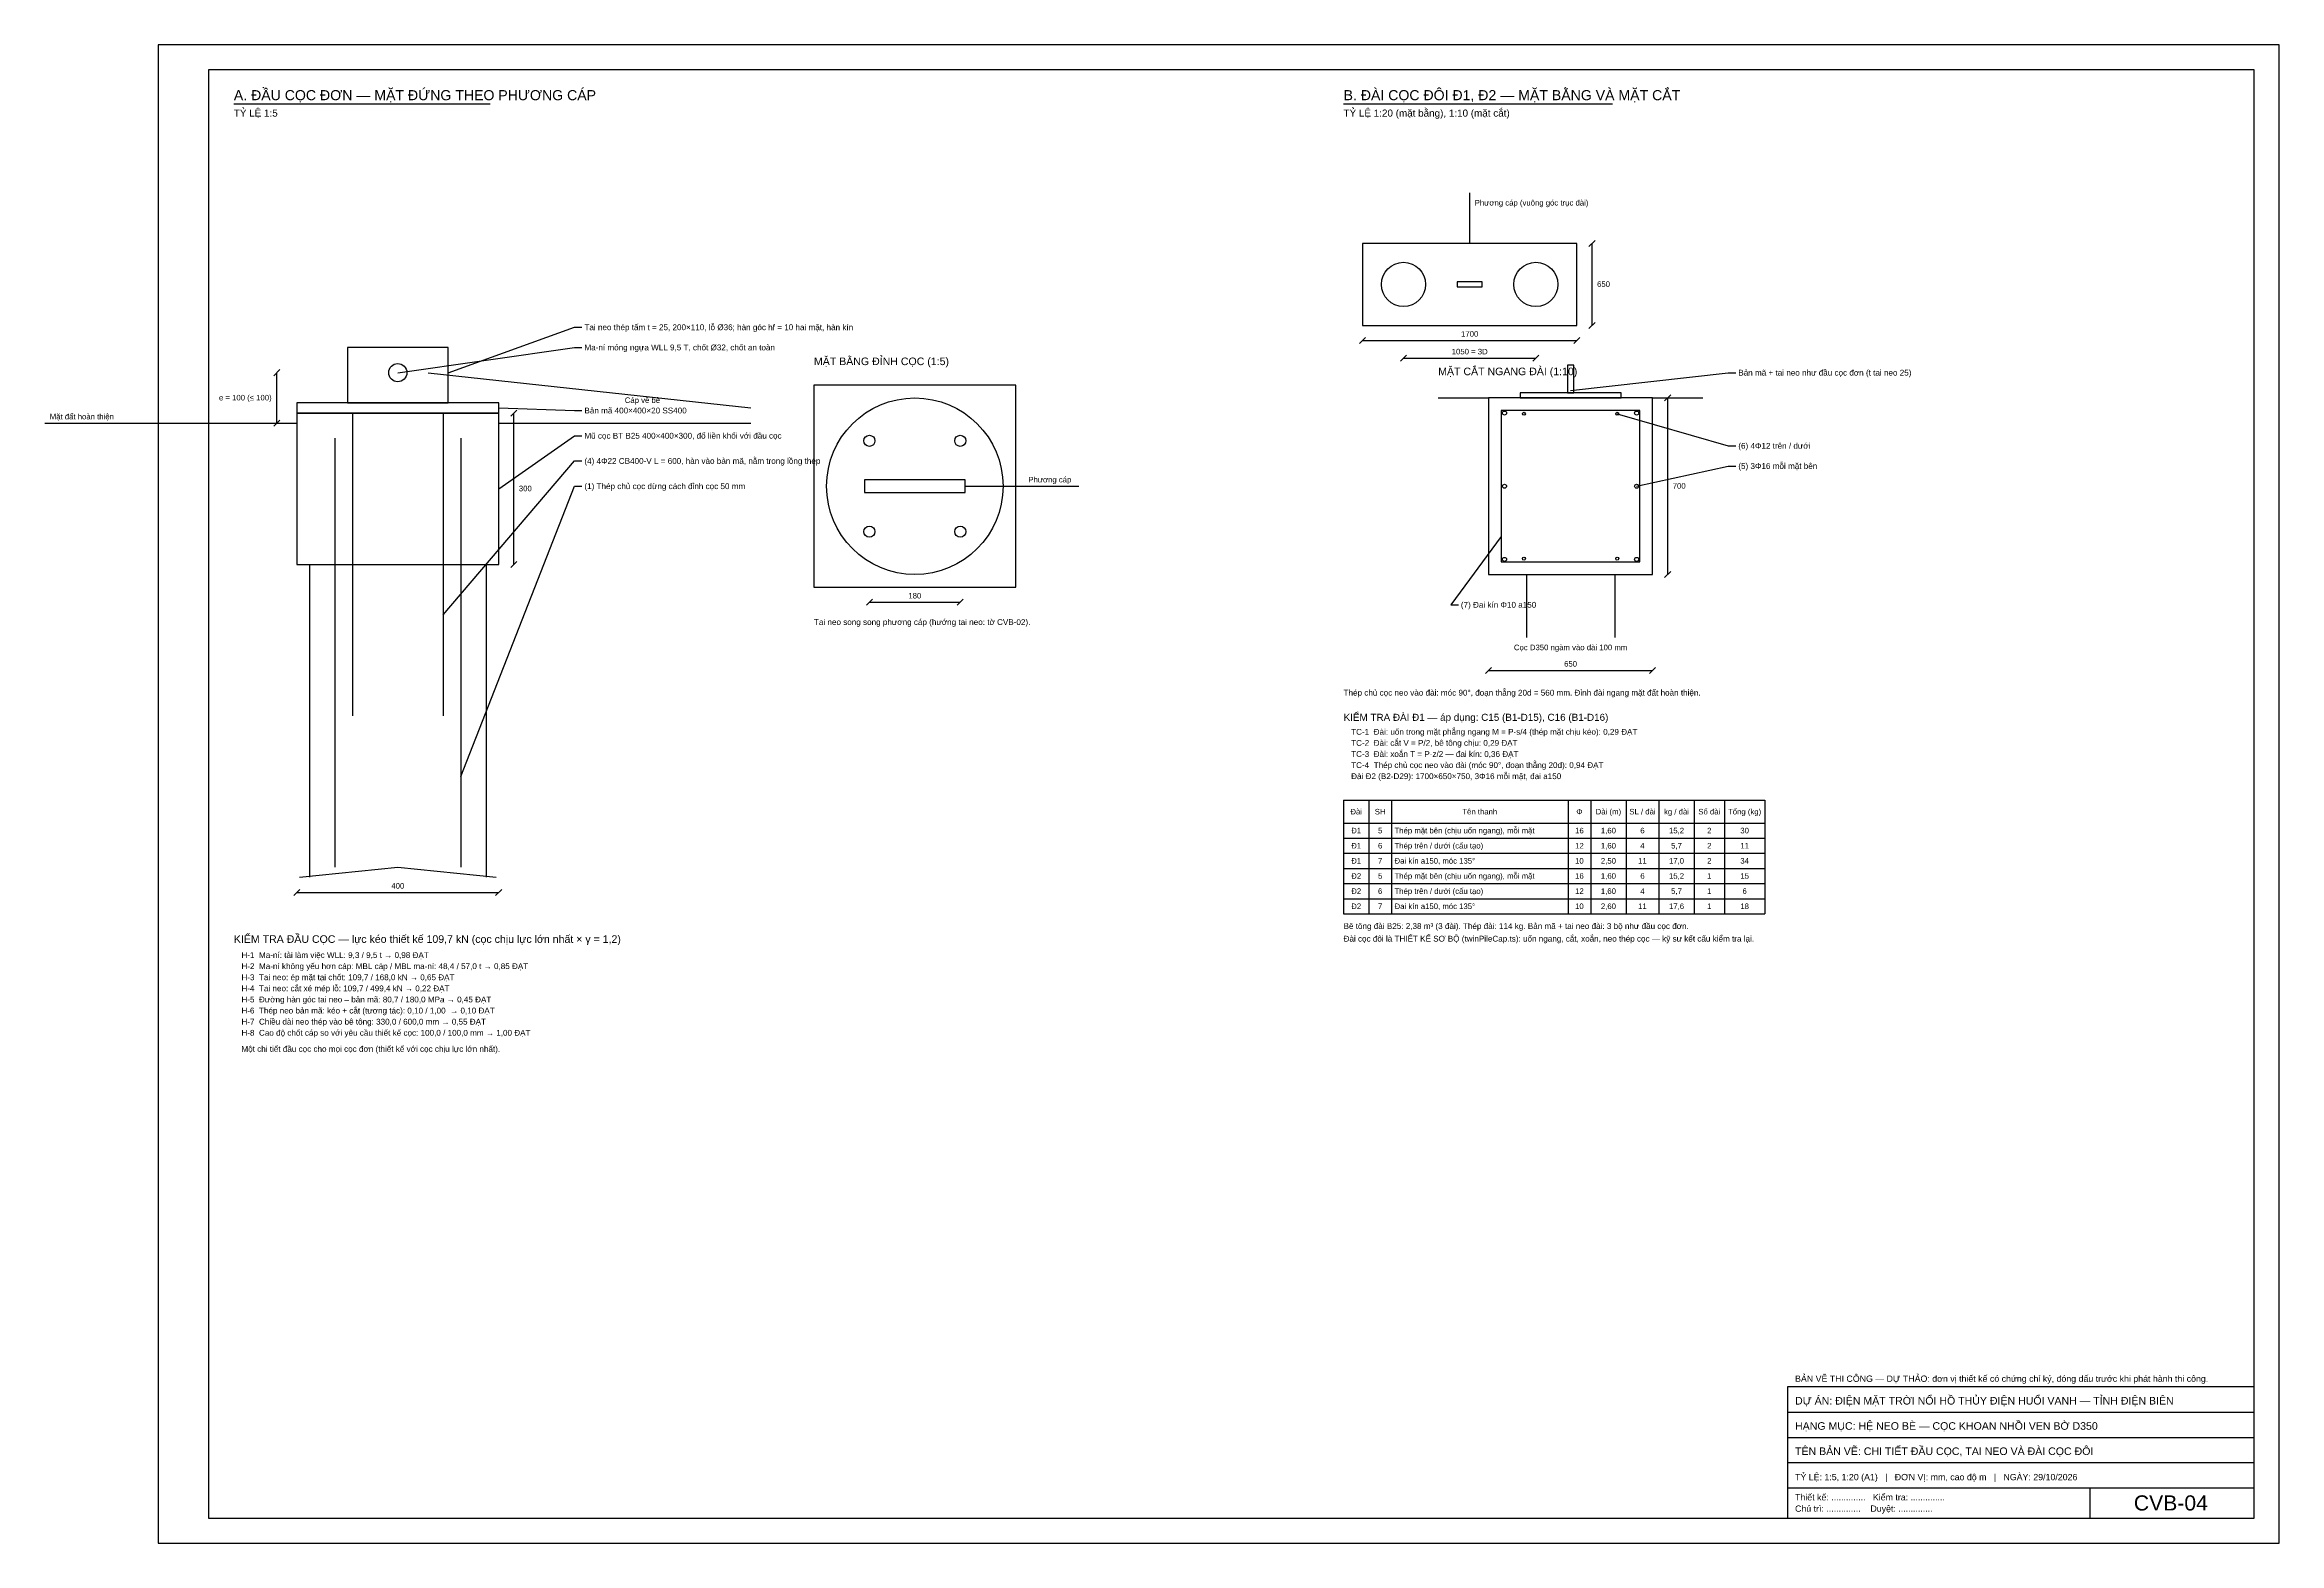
# Model space of a CAD drawing. Header units: millimetres. Extents: x 0 to 4445, y 0 to 594.
# Drawn here: x 2658 to 3544, y 0 to 594 of the extents above; entities that cross this region are included whole.
import ezdxf
from ezdxf.enums import TextEntityAlignment as Align

# ---------------------------------------------------------------- set-up
doc = ezdxf.new("R2010")
doc.units = ezdxf.units.MM
for name, color, linetype in [('CVB_00_KHUNG', 7, 'CONTINUOUS'), ('CVB_02_CAP', 3, 'CONTINUOUS'), ('CVB_03_COC', 2, 'CONTINUOUS'), ('CVB_04_COT_THEP', 1, 'CONTINUOUS'), ('CVB_05_BAN_MA_TAI_NEO', 6, 'CONTINUOUS'), ('CVB_06_KICH_THUOC', 8, 'CONTINUOUS'), ('CVB_07_CHU', 7, 'CONTINUOUS'), ('CVB_09_DIA_HINH', 34, 'CONTINUOUS'), ('CVB_11_BANG', 7, 'CONTINUOUS')]:
    doc.layers.add(name, color=color, linetype=linetype)
doc.styles.add('VN', font='arial.ttf')

msp = doc.modelspace()

# ---------------------------------------------------------------- linework, layer by layer
at = {"layer": 'CVB_00_KHUNG'}
for p, q in [((3544, 594), (2703, 594)), ((2703, 594), (2703, 0)), ((3544, 0), (3544, 594)), ((3534, 584), (2723, 584)), ((2723, 584), (2723, 10)), ((3534, 10), (3534, 584)), ((3534, 62), (3349, 62)), ((3349, 62), (3349, 10)), ((3534, 10), (3534, 62)), ((3349, 52), (3534, 52)), ((3349, 42), (3534, 42)), ((3349, 32), (3534, 32)), ((3349, 22), (3534, 22)), ((3469, 10), (3469, 22)), ((2723, 10), (3534, 10)), ((3349, 10), (3534, 10)), ((2703, 0), (3544, 0))]:
    msp.add_line(p, q, dxfattribs=at)
at = {"layer": 'CVB_02_CAP'}
for p, q in [((3223, 515.25), (3223, 535.25)), ((2810, 464), (2938, 450)), ((3023, 419), (3068, 419))]:
    msp.add_line(p, q, dxfattribs=at)
at = {"layer": 'CVB_03_COC'}
for p, q in [((3265.5, 515.25), (3180.5, 515.25)), ((3180.5, 515.25), (3180.5, 482.75)), ((3265.5, 482.75), (3265.5, 515.25)), ((3180.5, 482.75), (3265.5, 482.75)), ((3043, 459), (2963, 459)), ((2963, 459), (2963, 379)), ((3043, 379), (3043, 459)), ((3295.5, 454), (3230.5, 454)), ((3230.5, 454), (3230.5, 384)), ((3295.5, 384), (3295.5, 454)), ((2838, 448), (2758, 448)), ((2758, 448), (2758, 388)), ((2838, 388), (2838, 448)), ((2758, 388), (2838, 388)), ((2763, 388), (2763, 264)), ((2833, 388), (2833, 264)), ((3230.5, 384), (3295.5, 384)), ((3245.5, 384), (3245.5, 359)), ((3280.5, 384), (3280.5, 359)), ((2963, 379), (3043, 379)), ((2759, 264), (2798, 268)), ((2798, 268), (2837, 264))]:
    msp.add_line(p, q, dxfattribs=at)
for centre, radius in [((3196.75, 499), 8.75), ((3249.25, 499), 8.75), ((3003, 419), 35)]:
    msp.add_circle(centre, radius, dxfattribs=at)
at = {"layer": 'CVB_04_COT_THEP'}
for p, q in [((3290.5, 449), (3235.5, 449)), ((3235.5, 449), (3235.5, 389)), ((3290.5, 389), (3290.5, 449)), ((2773, 438), (2773, 268)), ((2823, 438), (2823, 268)), ((3235.5, 389), (3290.5, 389))]:
    msp.add_line(p, q, dxfattribs=at)
for centre, radius in [((3236.8, 448), 0.8), ((3244.5, 447.7), 0.6), ((3281.5, 447.7), 0.6), ((3289.2, 448), 0.8), ((3236.8, 419), 0.8), ((3289.2, 419), 0.8), ((3236.8, 390), 0.8), ((3244.5, 390.3), 0.6), ((3281.5, 390.3), 0.6), ((3289.2, 390), 0.8)]:
    msp.add_circle(centre, radius, dxfattribs=at)
at = {"layer": 'CVB_05_BAN_MA_TAI_NEO'}
for p, q in [((3228, 500), (3218, 500)), ((3218, 500), (3218, 498)), ((3218, 498), (3228, 498)), ((3228, 498), (3228, 500)), ((2818, 474), (2778, 474)), ((2778, 474), (2778, 452)), ((2818, 452), (2818, 474)), ((3264.25, 467), (3261.75, 467)), ((3261.75, 467), (3261.75, 456)), ((3264.25, 456), (3264.25, 467)), ((2838, 452), (2758, 452)), ((2758, 452), (2758, 448)), ((2778, 452), (2818, 452)), ((2838, 448), (2838, 452)), ((3283, 456), (3243, 456)), ((3243, 456), (3243, 454)), ((3243, 454), (3283, 454)), ((3261.75, 456), (3264.25, 456)), ((3283, 454), (3283, 456)), ((2758, 448), (2838, 448)), ((2780, 448), (2780, 328)), ((2816, 448), (2816, 328)), ((3023, 421.5), (2983, 421.5)), ((2983, 421.5), (2983, 416.5)), ((2983, 416.5), (3023, 416.5)), ((3023, 416.5), (3023, 421.5))]:
    msp.add_line(p, q, dxfattribs=at)
for centre, radius in [((2798, 464), 3.6), ((2985, 437), 2.2), ((3021, 437), 2.2), ((2985, 401), 2.2), ((3021, 401), 2.2)]:
    msp.add_circle(centre, radius, dxfattribs=at)
at = {"layer": 'CVB_06_KICH_THUOC'}
for p, q in [((3270.3, 514.05), (3272.7, 516.45)), ((3271.5, 482.75), (3271.5, 515.25)), ((3270.3, 481.55), (3272.7, 483.95)), ((3179.3, 475.55), (3181.7, 477.95)), ((3180.5, 476.75), (3265.5, 476.75)), ((3195.55, 468.55), (3197.95, 470.95)), ((3196.75, 469.75), (3249.25, 469.75)), ((3248.05, 468.55), (3250.45, 470.95)), ((3264.3, 475.55), (3266.7, 477.95)), ((2748.8, 462.8), (2751.2, 465.2)), ((2750, 444), (2750, 464)), ((3300.3, 452.8), (3302.7, 455.2)), ((3301.5, 384), (3301.5, 454)), ((2748.8, 442.8), (2751.2, 445.2)), ((2842.8, 446.8), (2845.2, 449.2)), ((2844, 388), (2844, 448)), ((2842.8, 386.8), (2845.2, 389.2)), ((3300.3, 382.8), (3302.7, 385.2)), ((2983.8, 371.8), (2986.2, 374.2)), ((2985, 373), (3021, 373)), ((3019.8, 371.8), (3022.2, 374.2)), ((3229.3, 344.8), (3231.7, 347.2)), ((3230.5, 346), (3295.5, 346)), ((3294.3, 344.8), (3296.7, 347.2)), ((2756.8, 256.8), (2759.2, 259.2)), ((2758, 258), (2838, 258)), ((2836.8, 256.8), (2839.2, 259.2))]:
    msp.add_line(p, q, dxfattribs=at)
at = {"layer": 'CVB_07_CHU'}
for p, q in [((2733, 570.5), (2834.68, 570.5)), ((3173, 570.5), (3279.64, 570.5)), ((2818, 464), (2868, 482)), ((2868, 482), (2871, 482)), ((2798, 464), (2868, 474)), ((2868, 474), (2871, 474)), ((3263, 457), (3325.5, 464)), ((3325.5, 464), (3328.5, 464)), ((2838, 450), (2868, 449)), ((2868, 449), (2871, 449)), ((3281.5, 447.7), (3325.5, 435)), ((2838, 418), (2868, 439)), ((2868, 439), (2871, 439)), ((3325.5, 435), (3328.5, 435)), ((2816, 368), (2868, 429)), ((2868, 429), (2871, 429)), ((3289.2, 419), (3325.5, 427)), ((3325.5, 427), (3328.5, 427)), ((2823, 304), (2868, 419)), ((2868, 419), (2871, 419)), ((3235.5, 399), (3215.5, 372)), ((3215.5, 372), (3218.5, 372))]:
    msp.add_line(p, q, dxfattribs=at)
at = {"layer": 'CVB_09_DIA_HINH'}
for p, q in [((3210.5, 454), (3230.5, 454)), ((3295.5, 454), (3315.5, 454)), ((2658, 444), (2758, 444)), ((2838, 444), (2938, 444))]:
    msp.add_line(p, q, dxfattribs=at)
at = {"layer": 'CVB_11_BANG'}
for p, q in [((3173, 294.5), (3340, 294.5)), ((3173, 294.5), (3173, 249.5)), ((3183, 294.5), (3183, 249.5)), ((3192, 294.5), (3192, 249.5)), ((3262, 294.5), (3262, 249.5)), ((3271, 294.5), (3271, 249.5)), ((3285, 294.5), (3285, 249.5)), ((3298, 294.5), (3298, 249.5)), ((3312, 294.5), (3312, 249.5)), ((3324, 294.5), (3324, 249.5)), ((3340, 294.5), (3340, 249.5)), ((3173, 285.5), (3340, 285.5)), ((3173, 279.5), (3340, 279.5)), ((3173, 273.5), (3340, 273.5)), ((3173, 267.5), (3340, 267.5)), ((3173, 261.5), (3340, 261.5)), ((3173, 255.5), (3340, 255.5)), ((3173, 249.5), (3340, 249.5))]:
    msp.add_line(p, q, dxfattribs=at)

# ---------------------------------------------------------------- texts
at = {"layer": 'CVB_00_KHUNG', "style": 'VN'}
for s, height, p in [('BẢN VẼ THI CÔNG — DỰ THẢO: đơn vị thiết kế có chứng chỉ ký, đóng dấu trước khi phát hành thi công.', 2.5, (3352, 64)), ('DỰ ÁN: ĐIỆN MẶT TRỜI NỔI HỒ THỦY ĐIỆN HUỔI VANH — TỈNH ĐIỆN BIÊN', 3, (3352, 55)), ('HẠNG MỤC: HỆ NEO BÈ — CỌC KHOAN NHỒI VEN BỜ D350', 3, (3352, 45)), ('TÊN BẢN VẼ: CHI TIẾT ĐẦU CỌC, TAI NEO VÀ ĐÀI CỌC ĐÔI', 3, (3352, 35)), ('TỶ LỆ: 1:5, 1:20 (A1)   |   ĐƠN VỊ: mm, cao độ m   |   NGÀY: 29/10/2026', 2.5, (3352, 25)), ('Thiết kế: ..............   Kiểm tra: ..............', 2.5, (3352, 17)), ('Chủ trì: ..............    Duyệt: ..............', 2.5, (3352, 12.5))]:
    msp.add_text(s, height=height, dxfattribs=at).set_placement(p)
msp.add_text('CVB-04', height=6, dxfattribs=at).set_placement((3501, 13), align=Align.CENTER)
at = {"layer": 'CVB_02_CAP', "style": 'VN'}
for s, p in [('Phương cáp (vuông góc trục đài)', (3225, 530.25)), ('Cáp về bè', (2888, 452)), ('Phương cáp', (3048, 420.5))]:
    msp.add_text(s, height=2.2, dxfattribs=at).set_placement(p)
at = {"layer": 'CVB_06_KICH_THUOC', "style": 'VN'}
for s, p in [('650', (3273.5, 498)), ('300', (2846, 417)), ('700', (3303.5, 418))]:
    msp.add_text(s, height=2.2, dxfattribs=at).set_placement(p)
for s, p in [('1700', (3223, 478.25)), ('1050 = 3D', (3223, 471.25)), ('180', (3003, 374.5)), ('650', (3263, 347.5)), ('400', (2798, 259.5))]:
    msp.add_text(s, height=2.2, dxfattribs=at).set_placement(p, align=Align.CENTER)
msp.add_text('e = 100 (≤ 100)', height=2.2, dxfattribs=at).set_placement((2748, 453), align=Align.RIGHT)
at = {"layer": 'CVB_07_CHU', "style": 'VN'}
for s, height, p in [('A. ĐẦU CỌC ĐƠN — MẶT ĐỨNG THEO PHƯƠNG CÁP', 4, (2733, 572)), ('B. ĐÀI CỌC ĐÔI Đ1, Đ2 — MẶT BẰNG VÀ MẶT CẮT', 4, (3173, 572)), ('TỶ LỆ 1:5', 2.8, (2733, 565.5)), ('TỶ LỆ 1:20 (mặt bằng), 1:10 (mặt cắt)', 2.8, (3173, 565.5)), ('Tai neo thép tấm t = 25, 200×110, lỗ Ø36; hàn góc hf = 10 hai mặt, hàn kín', 2.3, (2872, 480.85)), ('Ma-ní móng ngựa WLL 9,5 T, chốt Ø32, chốt an toàn', 2.3, (2872, 472.85)), ('MẶT BẰNG ĐỈNH CỌC (1:5)', 3, (2963, 467)), ('MẶT CẮT NGANG ĐÀI (1:10)', 3, (3210.5, 463)), ('Bản mã + tai neo như đầu cọc đơn (t tai neo 25)', 2.3, (3329.5, 462.85)), ('Bản mã 400×400×20 SS400', 2.3, (2872, 447.85)), ('Mũ cọc BT B25 400×400×300, đổ liền khối với đầu cọc', 2.3, (2872, 437.85)), ('(6) 4Φ12 trên / dưới', 2.3, (3329.5, 433.85)), ('(4) 4Φ22 CB400-V L = 600, hàn vào bản mã, nằm trong lồng thép', 2.3, (2872, 427.85)), ('(5) 3Φ16 mỗi mặt bên', 2.3, (3329.5, 425.85)), ('(1) Thép chủ cọc dừng cách đỉnh cọc 50 mm', 2.3, (2872, 417.85)), ('(7) Đai kín Φ10 a150', 2.3, (3219.5, 370.85)), ('Tai neo song song phương cáp (hướng tai neo: tờ CVB-02).', 2.3, (2963, 364)), ('Thép chủ cọc neo vào đài: móc 90°, đoạn thẳng 20d = 560 mm. Đỉnh đài ngang mặt đất hoàn thiện.', 2.3, (3173, 336)), ('KIỂM TRA ĐÀI Đ1 — áp dụng: C15 (B1-D15), C16 (B1-D16)', 2.8, (3173, 326)), ('TC-1  Đài: uốn trong mặt phẳng ngang M = P·s/4 (thép mặt chịu kéo): 0,29 ĐẠT', 2.3, (3176, 320.5)), ('TC-2  Đài: cắt V = P/2, bê tông chịu: 0,29 ĐẠT', 2.3, (3176, 316.1)), ('TC-3  Đài: xoắn T = P·z/2 — đai kín: 0,36 ĐẠT', 2.3, (3176, 311.7)), ('TC-4  Thép chủ cọc neo vào đài (móc 90°, đoạn thẳng 20d): 0,94 ĐẠT', 2.3, (3176, 307.3)), ('Đài Đ2 (B2-D29): 1700×650×750, 3Φ16 mỗi mặt, đai a150', 2.3, (3176, 302.9)), ('KIỂM TRA ĐẦU CỌC — lực kéo thiết kế 109,7 kN (cọc chịu lực lớn nhất × γ = 1,2)', 3, (2733, 238)), ('Đài cọc đôi là THIẾT KẾ SƠ BỘ (twinPileCap.ts): uốn ngang, cắt, xoắn, neo thép cọc — kỹ sư kết cấu kiểm tra lại.', 2.3, (3173, 238.5)), ('Bê tông đài B25: 2,38 m³ (3 đài). Thép đài: 114 kg. Bản mã + tai neo đài: 3 bộ như đầu cọc đơn.', 2.3, (3173, 243.5)), ('H-1  Ma-ní: tải làm việc WLL: 9,3 / 9,5 t → 0,98 ĐẠT', 2.3, (2736, 232)), ('H-2  Ma-ní không yếu hơn cáp: MBL cáp / MBL ma-ní: 48,4 / 57,0 t → 0,85 ĐẠT', 2.3, (2736, 227.6)), ('H-3  Tai neo: ép mặt tại chốt: 109,7 / 168,0 kN → 0,65 ĐẠT', 2.3, (2736, 223.2)), ('H-4  Tai neo: cắt xé mép lỗ: 109,7 / 499,4 kN → 0,22 ĐẠT', 2.3, (2736, 218.8)), ('H-5  Đường hàn góc tai neo – bản mã: 80,7 / 180,0 MPa → 0,45 ĐẠT', 2.3, (2736, 214.4)), ('H-6  Thép neo bản mã: kéo + cắt (tương tác): 0,10 / 1,00  → 0,10 ĐẠT', 2.3, (2736, 210)), ('H-7  Chiều dài neo thép vào bê tông: 330,0 / 600,0 mm → 0,55 ĐẠT', 2.3, (2736, 205.6)), ('H-8  Cao độ chốt cáp so với yêu cầu thiết kế cọc: 100,0 / 100,0 mm → 1,00 ĐẠT', 2.3, (2736, 201.2)), ('Một chi tiết đầu cọc cho mọi cọc đơn (thiết kế với cọc chịu lực lớn nhất).', 2.3, (2736, 194.8))]:
    msp.add_text(s, height=height, dxfattribs=at).set_placement(p)
msp.add_text('Cọc D350 ngàm vào đài 100 mm', height=2.2, dxfattribs=at).set_placement((3263, 354), align=Align.CENTER)
at = {"layer": 'CVB_09_DIA_HINH', "style": 'VN'}
msp.add_text('Mặt đất hoàn thiện', height=2.2, dxfattribs=at).set_placement((2660, 445.5))
at = {"layer": 'CVB_11_BANG', "style": 'VN'}
for s, p in [('Đài', (3178, 288.9)), ('Đ1', (3178, 281.4)), ('SH', (3187.5, 288.9)), ('5', (3187.5, 281.4)), ('Tên thanh', (3227, 288.9)), ('16', (3266.5, 281.4)), ('Φ', (3266.5, 288.9)), ('Dài (m)', (3278, 288.9)), ('1,60', (3278, 281.4)), ('SL / đài', (3291.5, 288.9)), ('6', (3291.5, 281.4)), ('kg / đài', (3305, 288.9)), ('15,2', (3305, 281.4)), ('Số đài', (3318, 288.9)), ('2', (3318, 281.4)), ('Tổng (kg)', (3332, 288.9)), ('30', (3332, 281.4)), ('Đ1', (3178, 275.4)), ('6', (3187.5, 275.4)), ('12', (3266.5, 275.4)), ('1,60', (3278, 275.4)), ('4', (3291.5, 275.4)), ('5,7', (3305, 275.4)), ('2', (3318, 275.4)), ('11', (3332, 275.4)), ('Đ1', (3178, 269.4)), ('7', (3187.5, 269.4)), ('10', (3266.5, 269.4)), ('2,50', (3278, 269.4)), ('11', (3291.5, 269.4)), ('17,0', (3305, 269.4)), ('2', (3318, 269.4)), ('34', (3332, 269.4)), ('Đ2', (3178, 263.4)), ('Đ2', (3178, 257.4)), ('5', (3187.5, 263.4)), ('6', (3187.5, 257.4)), ('16', (3266.5, 263.4)), ('12', (3266.5, 257.4)), ('1,60', (3278, 263.4)), ('1,60', (3278, 257.4)), ('4', (3291.5, 257.4)), ('6', (3291.5, 263.4)), ('15,2', (3305, 263.4)), ('5,7', (3305, 257.4)), ('1', (3318, 263.4)), ('1', (3318, 257.4)), ('15', (3332, 263.4)), ('6', (3332, 257.4)), ('Đ2', (3178, 251.4)), ('7', (3187.5, 251.4)), ('10', (3266.5, 251.4)), ('2,60', (3278, 251.4)), ('11', (3291.5, 251.4)), ('17,6', (3305, 251.4)), ('1', (3318, 251.4)), ('18', (3332, 251.4))]:
    msp.add_text(s, height=2.2, dxfattribs=at).set_placement(p, align=Align.CENTER)
for s, p in [('Thép mặt bên (chịu uốn ngang), mỗi mặt', (3193.2, 281.4)), ('Thép trên / dưới (cấu tạo)', (3193.2, 275.4)), ('Đai kín a150, móc 135°', (3193.2, 269.4)), ('Thép mặt bên (chịu uốn ngang), mỗi mặt', (3193.2, 263.4)), ('Thép trên / dưới (cấu tạo)', (3193.2, 257.4)), ('Đai kín a150, móc 135°', (3193.2, 251.4))]:
    msp.add_text(s, height=2.2, dxfattribs=at).set_placement(p)

doc.saveas('drawing.dxf')
